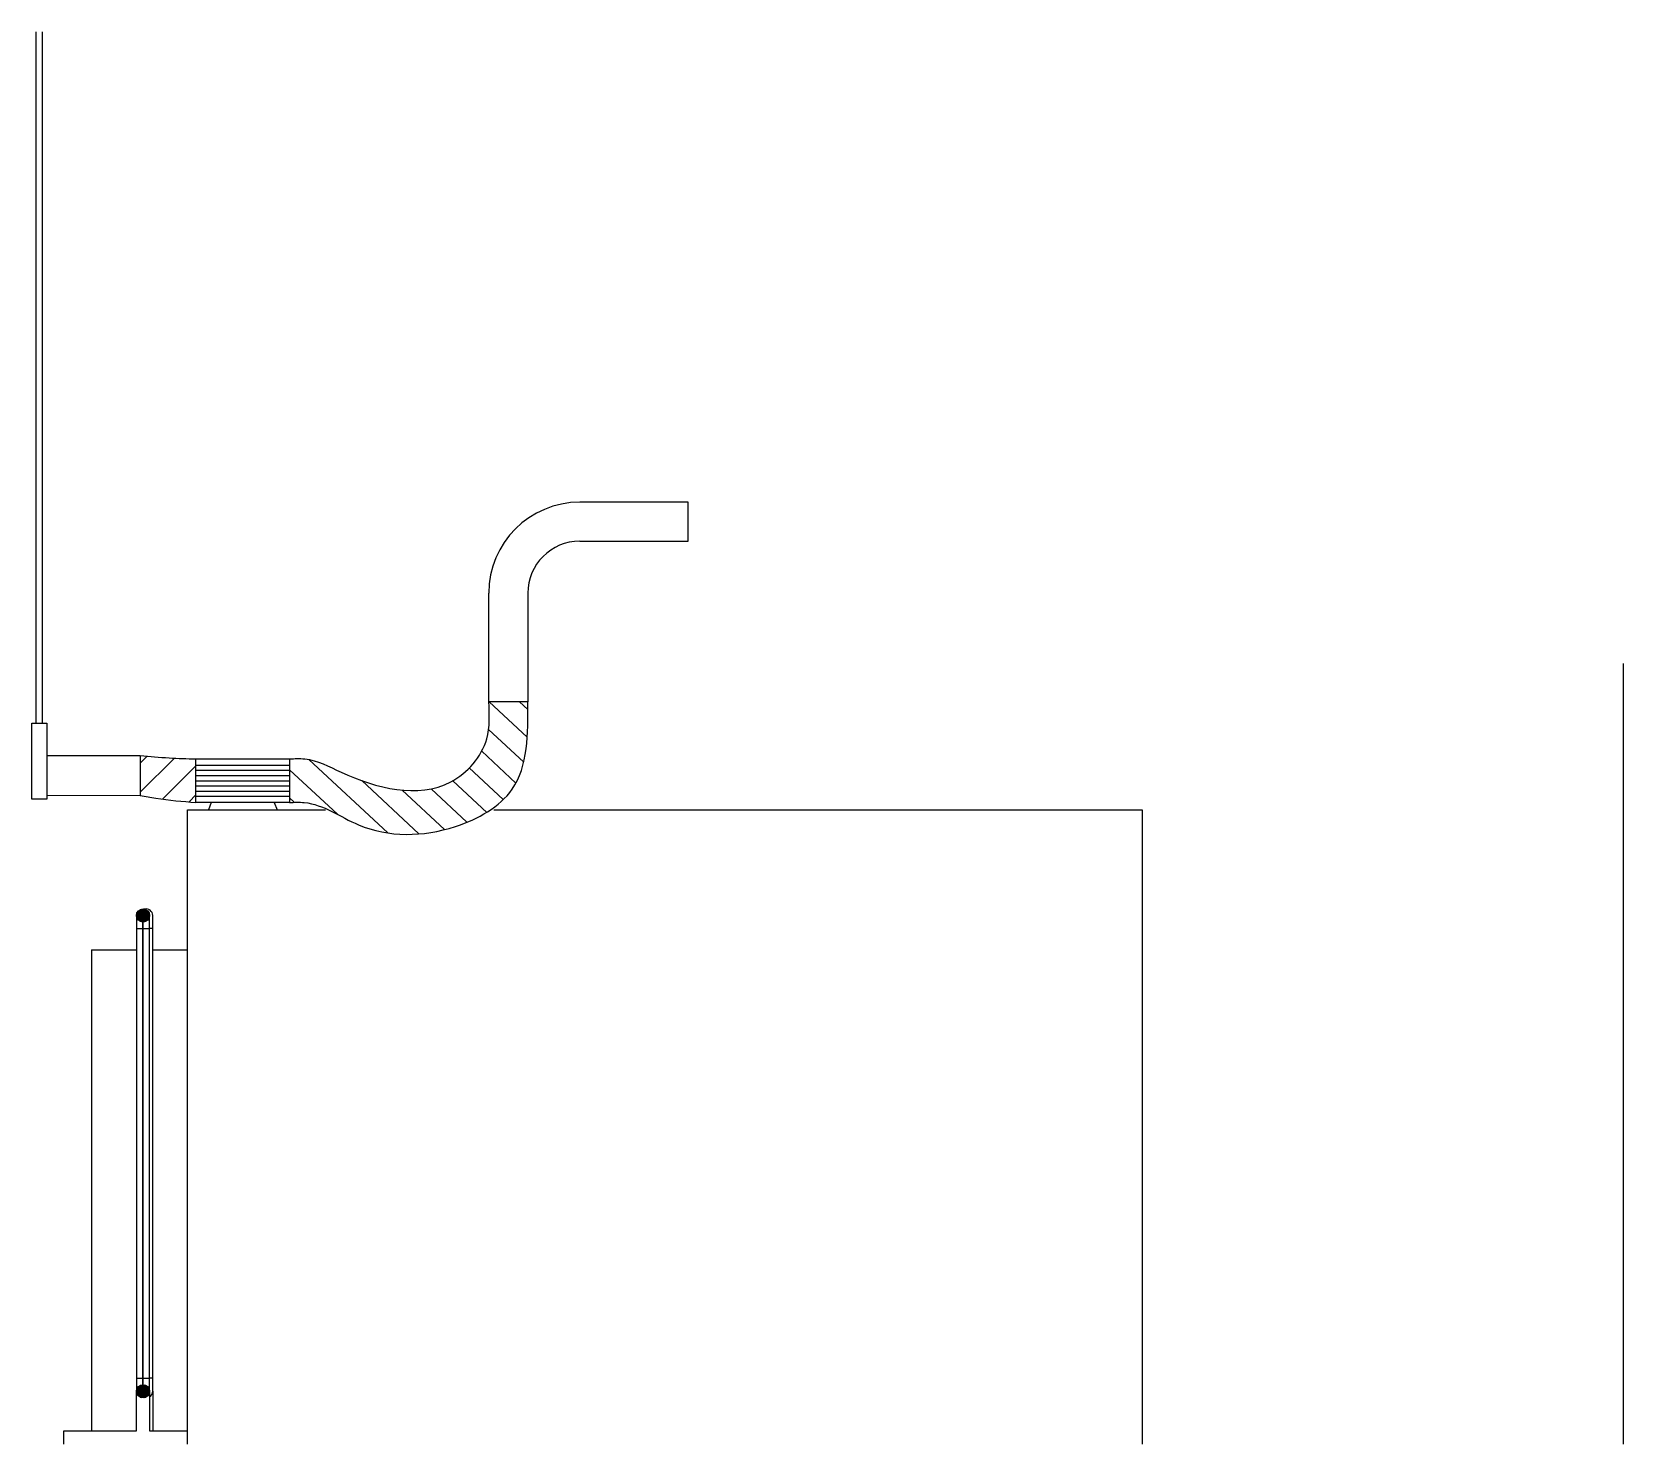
# Model space of a CAD drawing. Header units: millimetres. Extents: x -13464 to 9471, y -517 to 17126.
# Drawn here: x -9582 to -3464, y 2923 to 8351 of the extents above; entities that cross this region are included whole.
import ezdxf

# ---------------------------------------------------------------- set-up
doc = ezdxf.new("R2010")
doc.units = ezdxf.units.MM
pattern_1 = [(135, (2458.401, 9387.005), (-2.245064, -2.245064), [])]

msp = doc.modelspace()

# ---------------------------------------------------------------- hatches: boundary and pattern name
h = msp.add_hatch()
h.set_pattern_fill('ANSI31', color=256, scale=25, angle=92)
edge = h.paths.add_edge_path()
edge.add_spline(control_points=[(-8590.9, 5388.8), (-8571.8, 5389.7), (-8476.9, 5394.1), (-8289.4, 5252.4), (-7985.8, 5258), (-7672.5, 5433.5), (-7674.1, 5652.2), (-7675.1, 5776.2)], knot_values=[0, 0, 0, 0, 56.664247, 281.885258, 654.457504, 915.25403, 1257.311322, 1257.311322, 1257.311322, 1257.311322], degree=3, periodic=0)
edge.add_line((-7675.1, 5776.2), (-7825.1, 5776.2))
edge.add_spline(control_points=[(-7825.1, 5776.2), (-7822.4, 5727.6), (-7815.8, 5605.9), (-8014.7, 5380.4), (-8314.5, 5458.5), (-8501.1, 5561), (-8571.2, 5557.5), (-8590.9, 5556.5)], knot_values=[0, 0, 0, 0, 143.22413, 358.228227, 780.924293, 930.456364, 988.773404, 988.773404, 988.773404, 988.773404], degree=3, periodic=0)
edge.add_line((-8590.9, 5556.5), (-8590.9, 5388.8))
h = msp.add_hatch()
h.set_pattern_fill('ANSI31', color=256, scale=25)
edge = h.paths.add_edge_path()
edge.add_spline(control_points=[(-8950.5, 5556.5), (-8985, 5557.4), (-9056.6, 5559.2), (-9127.8, 5566.3), (-9164.7, 5570)], knot_values=[0, 0, 0, 0, 103.521162, 214.701268, 214.701268, 214.701268, 214.701268], degree=3, periodic=0)
edge.add_line((-9164.7, 5570), (-9164.7, 5416))
edge.add_spline(control_points=[(-9164.7, 5416), (-9144.8, 5412.3), (-9074, 5399.1), (-9002.2, 5393.1), (-8950.5, 5388.8)], knot_values=[0, 0, 0, 0, 60.688833, 216.023411, 216.023411, 216.023411, 216.023411], degree=3, periodic=0)
edge.add_line((-8950.5, 5388.8), (-8950.5, 5556.5))
at = {"linetype": 'Continuous', "lineweight": 18}
h = msp.add_hatch(dxfattribs=at)
h.set_pattern_fill('ANSI31', angle=90, style=0)
h.set_pattern_definition(pattern_1)
edge = h.paths.add_edge_path(flags=0)
edge.add_arc((-9154, 4954.7), 25.4, 90, 450)
h = msp.add_hatch(dxfattribs=at)
h.set_pattern_fill('ANSI31', angle=90, style=0)
h.set_pattern_definition(pattern_1)
h.paths.add_polyline_path([(-9155, 3125.9), (-9153, 3125.9), (-9153, 4954.7), (-9155, 4954.7)], flags=0)
h = msp.add_hatch(dxfattribs=at)
h.set_pattern_fill('ANSI31', angle=90, style=0)
h.set_pattern_definition(pattern_1)
edge = h.paths.add_edge_path(flags=0)
edge.add_arc((-9154, 3125.9), 25.4, 90, 450)

# ---------------------------------------------------------------- linework, layer by layer
for p, q in [((-9565.1, 5694.2), (-9565.1, 8350.8)), ((-9540.7, 5694.2), (-9540.7, 8350.8)), ((-7058.2, 6543.1), (-7475.1, 6543.1)), ((-7058.2, 6393.1), (-7058.2, 6543.1)), ((-7475.1, 6393.1), (-7058.2, 6393.1)), ((-7825.1, 5776.2), (-7825.1, 6193.1)), ((-7675.1, 6193.1), (-7675.1, 5776.2)), ((-7675.1, 5776.2), (-7825.1, 5776.2)), ((-9581.6, 5401.1), (-9581.6, 5694.2)), ((-9581.6, 5694.2), (-9524.1, 5694.2)), ((-9524.1, 5694.2), (-9524.1, 5401.1)), ((-9524.1, 5570), (-9164.7, 5570)), ((-9164.7, 5570), (-9164.7, 5416)), ((-8950.5, 5532.7), (-8590.9, 5532.7)), ((-8950.5, 5512.7), (-8590.9, 5512.7)), ((-8950.5, 5492.7), (-8590.9, 5492.7)), ((-8950.5, 5472.7), (-8590.9, 5472.7)), ((-8950.5, 5452.7), (-8590.9, 5452.7)), ((-9524.1, 5401.1), (-9581.6, 5401.1)), ((-9524.1, 5416.9), (-9164.7, 5416)), ((-8950.5, 5432.7), (-8590.9, 5432.7)), ((-8950.5, 5412.7), (-8590.9, 5412.7)), ((-8891.9, 5388.8), (-8902.5, 5361.1)), ((-8649.5, 5388.8), (-8638.9, 5361.1))]:
    msp.add_line(p, q)
at = {"color": 7, "linetype": 'Continuous', "lineweight": 25}
for p, q in [((-3464.3, 5922.7), (-3464.3, 2922.7)), ((-8983.1, 2922.7), (-8983.1, 5361.1)), ((-8983.1, 5361.1), (-8452.6, 5361.1)), ((-7805.1, 5361.1), (-5313, 5361.1)), ((-5313, 5361.1), (-5313, 2922.7)), ((-9179.4, 4954.7), (-9179.4, 4904.7)), ((-9179.4, 4904.7), (-9179.4, 3175.9)), ((-9179.4, 4904.7), (-9155, 4904.7)), ((-9155, 4954.7), (-9153, 4954.7)), ((-9155, 3125.9), (-9155, 4954.7)), ((-9153, 3125.9), (-9153, 4954.7)), ((-9153, 4904.7), (-9128.6, 4904.7)), ((-9128.6, 4904.7), (-9128.6, 4954.7)), ((-9128.6, 3175.9), (-9128.6, 4904.7)), ((-9116.8, 4904.7), (-9128.6, 4904.7)), ((-9116.8, 4904.7), (-9116.8, 4954.7)), ((-9116.8, 3175.9), (-9116.8, 4904.7)), ((-9351.7, 4822.7), (-9179.4, 4822.7)), ((-9351.7, 4822.7), (-9351.7, 2973.5)), ((-9116.8, 4822.7), (-8983.1, 4822.7)), ((-9179.4, 3175.9), (-9179.4, 3125.9)), ((-9179.4, 3175.9), (-9155, 3175.9)), ((-9179.4, 2973.5), (-9179.4, 3125.9)), ((-9153, 3125.9), (-9155, 3125.9)), ((-9153, 3175.9), (-9128.6, 3175.9)), ((-9128.6, 3125.9), (-9128.6, 3175.9)), ((-9116.8, 3175.9), (-9128.6, 3175.9)), ((-9128.6, 3125.9), (-9128.6, 2973.5)), ((-9116.8, 3125.9), (-9116.8, 3175.9)), ((-9116.8, 3125.9), (-9116.8, 2973.5)), ((-9458.8, 2973.5), (-9179.4, 2973.5)), ((-9458.8, 2922.7), (-9458.8, 2973.5)), ((-9128.6, 2973.5), (-8983.1, 2973.5))]:
    msp.add_line(p, q, dxfattribs=at)
msp.add_lwpolyline([(-8950.5, 5556.5), (-8590.9, 5556.5), (-8590.9, 5388.8), (-8950.5, 5388.8)], close=True)
for centre in [(-9154, 4954.7), (-9154, 3125.9)]:
    msp.add_circle(centre, 25.4, dxfattribs=at)
for radius in [350, 200]:
    msp.add_arc((-7475.1, 6193.1), radius, 90, 180)
for centre, start, end in [((-9142.2, 4954.7), 0, 103.40906), ((-9142.2, 3125.9), 302.42509, 0)]:
    msp.add_arc(centre, 25.4, start, end, dxfattribs=at)
for points in [[(-8590.9, 5556.5), (-8532.6, 5556.5), (-8392.1, 5505.4), (-7971, 5468.5), (-7832.8, 5633.2), (-7825.1, 5776.2)], [(-8590.9, 5388.8), (-8534.2, 5388.8), (-8325.9, 5303.2), (-7953.4, 5296.7), (-7735.2, 5439.5), (-7675.1, 5776.2)], [(-9164.7, 5570), (-9054, 5560.4), (-8950.5, 5556.5)], [(-9164.7, 5416), (-9105, 5405.5), (-8950.5, 5388.8)]]:
    msp.add_spline(points, degree=3)

doc.saveas('drawing.dxf')
